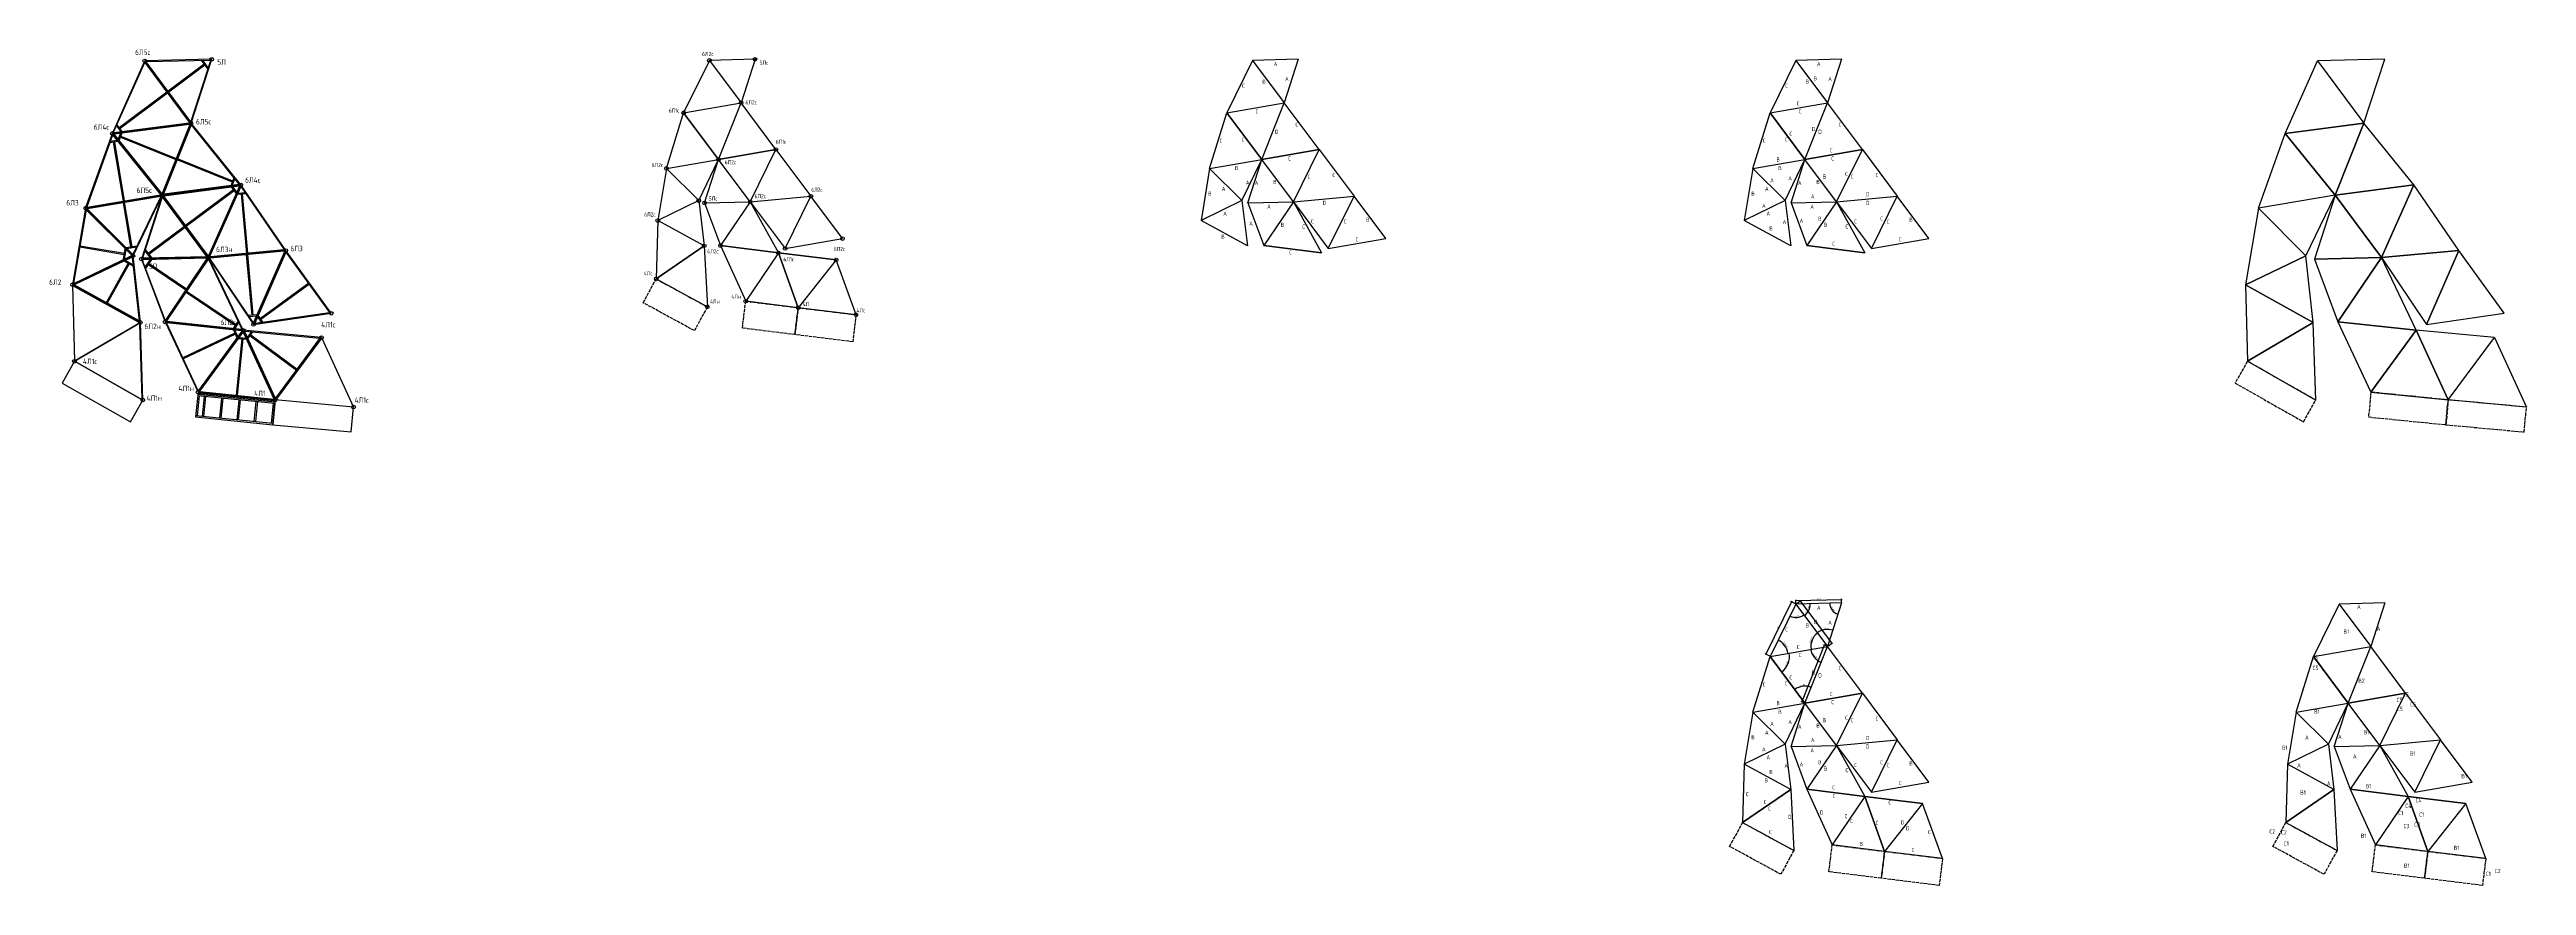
# Model space of a CAD drawing. Header units: millimetres. Extents: x -25973 to 65219, y -30391 to 358.
import ezdxf

# ---------------------------------------------------------------- set-up
doc = ezdxf.new("R2010")
doc.units = ezdxf.units.MM
doc.linetypes.add('ACAD_ISO02W100', pattern=[15, 12, -3])
for name, color, linetype in [('Маркировка', 3, 'Continuous'), ('ОБрешетка', 7, 'Continuous'), ('Размеры', 4, 'Continuous')]:
    doc.layers.add(name, color=color, linetype=linetype)
doc.styles.add('SPDS', font='SPDS.shx')
doc.dimstyles.new('SPDS', dxfattribs={"dimscale": 100, "dimtxt": 0.5, "dimasz": 0.25, "dimexe": 0.25, "dimexo": 0.1, "dimgap": 0.1, "dimtad": 1, "dimdec": 0, "dimrnd": 0.001, "dimtxsty": 'SPDS', "dimblk": 'ARCHTICK', "dimcen": 0, "dimdle": 0.25, "dimadec": 0, "dimazin": 2, "dimtfac": 1, "dimtdec": 0, "dimtmove": 1, "dimatfit": 3, "dimfxl": 1, "dimtolj": 1, "dimtzin": 0, "dimarcsym": 0})

# ---------------------------------------------------------------- blocks, each defined once
blk = doc.blocks.new('_ArchTick')
at = {"color": 0, "linetype": 'ByBlock', "const_width": 0.15}
blk.add_lwpolyline([(-0.5, -0.5), (0.5, 0.5)], dxfattribs=at)
blk = doc.blocks.new('*D7')
at = {"layer": 'Defpoints', "color": 0, "ltscale": 100, "transparency": 16777216}
for p in [(38322, -20039), (40000, -20000), (40000, -20000), (39608, -20182), (39487, -21598)]:
    blk.add_point(p, dxfattribs=at)
at = {"layer": 'Размеры', "color": 0, "lineweight": -2, "ltscale": 100, "transparency": 16777216}
blk.add_arc((40000, -20000), 432, 181.34641, 252.21142, dxfattribs=at)
at = {"layer": 'Размеры', "color": 0, "lineweight": -2, "ltscale": 100, "transparency": 16777216, "xscale": 25, "yscale": 25, "zscale": 25}
for p, rotation in [((39568, -20010), 91.34641284617891), ((39868, -20411), 342.2114165850302)]:
    blk.add_blockref('_ArchTick', p, dxfattribs=dict(at, rotation=rotation))
at = {"layer": 'Размеры', "color": 0, "ltscale": 100, "transparency": 16777216, "insert": (39687, -20234), "char_height": 50, "attachment_point": 5, "rotation": 306.77891, "style": 'SPDS'}
blk.add_mtext('\\A1;70,865°', dxfattribs=at)
blk = doc.blocks.new('*D8')
at = {"layer": 'Defpoints', "color": 0, "ltscale": 100, "transparency": 16777216}
for p in [(38322, -20039), (38322, -20039), (40000, -20000), (38755, -20343), (39487, -21598)]:
    blk.add_point(p, dxfattribs=at)
at = {"layer": 'Размеры', "color": 0, "lineweight": -2, "ltscale": 100, "transparency": 16777216}
blk.add_arc((38322, -20039), 528, 306.77892, 1.34641, dxfattribs=at)
at = {"layer": 'Размеры', "color": 0, "lineweight": -2, "ltscale": 100, "transparency": 16777216, "xscale": 25, "yscale": 25, "zscale": 25}
for p, rotation in [((38850, -20027), 91.34641284617919), ((38639, -20463), 216.7789248629988)]:
    blk.add_blockref('_ArchTick', p, dxfattribs=dict(at, rotation=rotation))
at = {"layer": 'Размеры', "color": 0, "ltscale": 100, "transparency": 16777216, "insert": (38760, -20252), "char_height": 50, "attachment_point": 5, "rotation": 64.06267, "style": 'SPDS'}
blk.add_mtext('\\A1;54,5675°', dxfattribs=at)
blk = doc.blocks.new('*D9')
at = {"layer": 'Defpoints', "color": 0, "ltscale": 100, "transparency": 16777216}
for p in [(38322, -20039), (40000, -20000), (39483, -20972), (39487, -21598), (39487, -21598)]:
    blk.add_point(p, dxfattribs=at)
at = {"layer": 'Размеры', "color": 0, "lineweight": -2, "ltscale": 100, "transparency": 16777216}
blk.add_arc((39487, -21598), 626, 72.21142, 126.77892, dxfattribs=at)
at = {"layer": 'Размеры', "color": 0, "lineweight": -2, "ltscale": 100, "transparency": 16777216, "xscale": 25, "yscale": 25, "zscale": 25}
for p, rotation in [((39113, -21097), 216.7789248629986), ((39678, -21002), 342.21141658503)]:
    blk.add_blockref('_ArchTick', p, dxfattribs=dict(at, rotation=rotation))
at = {"layer": 'Размеры', "color": 0, "ltscale": 100, "transparency": 16777216, "insert": (39377, -20940), "char_height": 50, "attachment_point": 5, "rotation": 9.49517, "style": 'SPDS'}
blk.add_mtext('\\A1;54,5675°', dxfattribs=at)
blk = doc.blocks.new('*D10')
at = {"layer": 'Defpoints', "color": 0, "ltscale": 100, "transparency": 16777216}
for p in [(38322, -20039), (38322, -20039), (38277, -20534), (39487, -21598), (37373, -21964)]:
    blk.add_point(p, dxfattribs=at)
at = {"layer": 'Размеры', "color": 0, "lineweight": -2, "ltscale": 100, "transparency": 16777216}
blk.add_arc((38322, -20039), 496, 243.74737, 306.77892, dxfattribs=at)
at = {"layer": 'Размеры', "color": 0, "lineweight": -2, "ltscale": 100, "transparency": 16777216, "xscale": 25, "yscale": 25, "zscale": 25}
for p, rotation in [((38103, -20485), 153.747367870246), ((38619, -20437), 36.77892486299852)]:
    blk.add_blockref('_ArchTick', p, dxfattribs=dict(at, rotation=rotation))
at = {"layer": 'Размеры', "color": 0, "ltscale": 100, "transparency": 16777216, "insert": (38364, -20492), "char_height": 50, "attachment_point": 5, "rotation": 5.26315, "style": 'SPDS'}
blk.add_mtext('\\A1;63,0316°', dxfattribs=at)
blk = doc.blocks.new('*D11')
at = {"layer": 'Defpoints', "color": 0, "ltscale": 100, "transparency": 16777216}
for p in [(38322, -20039), (38969, -21272), (39487, -21598), (39487, -21598), (37373, -21964)]:
    blk.add_point(p, dxfattribs=at)
at = {"layer": 'Размеры', "color": 0, "lineweight": -2, "ltscale": 100, "transparency": 16777216}
blk.add_arc((39487, -21598), 613, 126.77892, 189.81048, dxfattribs=at)
at = {"layer": 'Размеры', "color": 0, "lineweight": -2, "ltscale": 100, "transparency": 16777216, "xscale": 25, "yscale": 25, "zscale": 25}
for p, rotation in [((38884, -21702), 279.8104818557513), ((39121, -21107), 36.77892486299852)]:
    blk.add_blockref('_ArchTick', p, dxfattribs=dict(at, rotation=rotation))
at = {"layer": 'Размеры', "color": 0, "ltscale": 100, "transparency": 16777216, "insert": (38880, -21356), "char_height": 50, "attachment_point": 5, "rotation": 68.2947, "style": 'SPDS'}
blk.add_mtext('\\A1;63,0316°', dxfattribs=at)
blk = doc.blocks.new('*D12')
at = {"layer": 'Defpoints', "color": 0, "ltscale": 100, "transparency": 16777216}
for p in [(38322, -20039), (37964, -21652), (39487, -21598), (37373, -21964), (37373, -21964)]:
    blk.add_point(p, dxfattribs=at)
at = {"layer": 'Размеры', "color": 0, "lineweight": -2, "ltscale": 100, "transparency": 16777216}
blk.add_arc((37373, -21964), 668, 9.81048, 63.74737, dxfattribs=at)
at = {"layer": 'Размеры', "color": 0, "lineweight": -2, "ltscale": 100, "transparency": 16777216, "xscale": 25, "yscale": 25, "zscale": 25}
for p, rotation in [((37669, -21364), 153.7473678702458), ((38032, -21850), 279.8104818557513)]:
    blk.add_blockref('_ArchTick', p, dxfattribs=dict(at, rotation=rotation))
at = {"layer": 'Размеры', "color": 0, "ltscale": 100, "transparency": 16777216, "insert": (37942, -21539), "char_height": 50, "attachment_point": 5, "rotation": 306.77892, "style": 'SPDS'}
blk.add_mtext('\\A1;53,9369°', dxfattribs=at)
blk = doc.blocks.new('*D13')
at = {"layer": 'Defpoints', "color": 0, "ltscale": 100, "transparency": 16777216}
for p in [(39487, -21598), (39487, -21598), (37373, -21964), (38939, -21906), (38656, -23684)]:
    blk.add_point(p, dxfattribs=at)
at = {"layer": 'Размеры', "color": 0, "lineweight": -2, "ltscale": 100, "transparency": 16777216}
blk.add_arc((39487, -21598), 629, 189.81048, 248.2625, dxfattribs=at)
at = {"layer": 'Размеры', "color": 0, "lineweight": -2, "ltscale": 100, "transparency": 16777216, "xscale": 25, "yscale": 25, "zscale": 25}
for p, rotation in [((38868, -21705), 99.8104818557516), ((39254, -22182), 338.262500974255)]:
    blk.add_blockref('_ArchTick', p, dxfattribs=dict(at, rotation=rotation))
at = {"layer": 'Размеры', "color": 0, "ltscale": 100, "transparency": 16777216, "insert": (39031, -21968), "char_height": 50, "attachment_point": 5, "rotation": 309.03649, "style": 'SPDS'}
blk.add_mtext('\\A1;58,452°', dxfattribs=at)
blk = doc.blocks.new('*D14')
at = {"layer": 'Defpoints', "color": 0, "ltscale": 100, "transparency": 16777216}
for p in [(39487, -21598), (37373, -21964), (38656, -23684), (38656, -23684), (38680, -23059)]:
    blk.add_point(p, dxfattribs=at)
at = {"layer": 'Размеры', "color": 0, "lineweight": -2, "ltscale": 100, "transparency": 16777216}
blk.add_arc((38656, -23684), 625, 68.2625, 126.71452, dxfattribs=at)
at = {"layer": 'Размеры', "color": 0, "lineweight": -2, "ltscale": 100, "transparency": 16777216, "xscale": 25, "yscale": 25, "zscale": 25}
for p, rotation in [((38282, -23183), 216.7145200929846), ((38887, -23103), 338.2625009742548)]:
    blk.add_blockref('_ArchTick', p, dxfattribs=dict(at, rotation=rotation))
at = {"layer": 'Размеры', "color": 0, "ltscale": 100, "transparency": 16777216, "insert": (38569, -23022), "char_height": 50, "attachment_point": 5, "rotation": 7.48851, "style": 'SPDS'}
blk.add_mtext('\\A1;58,452°', dxfattribs=at)
blk = doc.blocks.new('*D15')
at = {"layer": 'Defpoints', "color": 0, "ltscale": 100, "transparency": 16777216}
for p in [(39487, -21598), (37373, -21964), (37373, -21964), (37976, -22344), (38656, -23684)]:
    blk.add_point(p, dxfattribs=at)
at = {"layer": 'Размеры', "color": 0, "lineweight": -2, "ltscale": 100, "transparency": 16777216}
blk.add_arc((37373, -21964), 712, 306.71452, 9.81048, dxfattribs=at)
at = {"layer": 'Размеры', "color": 0, "lineweight": -2, "ltscale": 100, "transparency": 16777216, "xscale": 25, "yscale": 25, "zscale": 25}
for p, rotation in [((38075, -21842), 99.8104818557516), ((37799, -22535), 216.7145200929845)]:
    blk.add_blockref('_ArchTick', p, dxfattribs=dict(at, rotation=rotation))
at = {"layer": 'Размеры', "color": 0, "ltscale": 100, "transparency": 16777216, "insert": (37996, -22212), "char_height": 50, "attachment_point": 5, "rotation": 68.2625, "style": 'SPDS'}
blk.add_mtext('\\A1;63,096°', dxfattribs=at)
blk = doc.blocks.new('*D16')
at = {"layer": 'Defpoints', "color": 0, "ltscale": 100, "transparency": 16777216}
for p in [(38322, -20039), (37211, -21884), (37373, -21964)]:
    blk.add_point(p, dxfattribs=at)
at = {"layer": 'Размеры', "color": 0, "lineweight": -2, "ltscale": 100, "transparency": 16777216}
for p, q in [((38171, -19937), (37200, -21906)), ((38313, -20035), (38138, -19949)), ((37364, -21959), (37189, -21873))]:
    blk.add_line(p, q, dxfattribs=at)
at = {"layer": 'Размеры', "color": 0, "lineweight": -2, "ltscale": 100, "transparency": 16777216, "xscale": 25, "yscale": 25, "zscale": 25}
for p, rotation in [((38160, -19960), 63.7473678702459), ((37211, -21884), 243.7473678702459)]:
    blk.add_blockref('_ArchTick', p, dxfattribs=dict(at, rotation=rotation))
at = {"layer": 'Размеры', "color": 0, "ltscale": 100, "transparency": 16777216, "insert": (37653, -20905), "char_height": 50, "attachment_point": 5, "rotation": 63.74737, "style": 'SPDS'}
blk.add_mtext('\\A1;2146', dxfattribs=at)
blk = doc.blocks.new('*D17')
at = {"layer": 'Defpoints', "color": 0, "ltscale": 100, "transparency": 16777216}
for p in [(38322, -20039), (39997, -19874), (40000, -20000)]:
    blk.add_point(p, dxfattribs=at)
at = {"layer": 'Размеры', "color": 0, "lineweight": -2, "ltscale": 100, "transparency": 16777216}
for p, q in [((38294, -19914), (40022, -19873)), ((38322, -20029), (38319, -19888)), ((40000, -19990), (39996, -19849))]:
    blk.add_line(p, q, dxfattribs=at)
at = {"layer": 'Размеры', "color": 0, "lineweight": -2, "ltscale": 100, "transparency": 16777216, "xscale": 25, "yscale": 25, "zscale": 25}
for p, rotation in [((38319, -19913), 181.3464128461791), ((39997, -19874), 1.346412846179096)]:
    blk.add_blockref('_ArchTick', p, dxfattribs=dict(at, rotation=rotation))
at = {"layer": 'Размеры', "color": 0, "ltscale": 100, "transparency": 16777216, "insert": (39157, -19857), "char_height": 50, "attachment_point": 5, "rotation": 1.34641, "style": 'SPDS'}
blk.add_mtext('\\A1;1678', dxfattribs=at)
blk = doc.blocks.new('*D18')
at = {"layer": 'Defpoints', "color": 0, "ltscale": 100, "transparency": 16777216}
for p in [(38322, -20039), (39487, -21598), (39644, -21481)]:
    blk.add_point(p, dxfattribs=at)
at = {"layer": 'Размеры', "color": 0, "lineweight": -2, "ltscale": 100, "transparency": 16777216}
for p, q in [((38330, -20033), (38499, -19908)), ((38464, -19903), (39659, -21501)), ((39495, -21592), (39664, -21466))]:
    blk.add_line(p, q, dxfattribs=at)
at = {"layer": 'Размеры', "color": 0, "lineweight": -2, "ltscale": 100, "transparency": 16777216, "xscale": 25, "yscale": 25, "zscale": 25}
for p, rotation in [((38479, -19923), 126.7789248629985), ((39644, -21481), 306.7789248629985)]:
    blk.add_blockref('_ArchTick', p, dxfattribs=dict(at, rotation=rotation))
at = {"layer": 'Размеры', "color": 0, "ltscale": 100, "transparency": 16777216, "insert": (39091, -20679), "char_height": 50, "attachment_point": 5, "rotation": 306.77892, "style": 'SPDS'}
blk.add_mtext('\\A1;1946', dxfattribs=at)
blk = doc.blocks.new('*D19')
at = {"layer": 'Defpoints', "color": 0, "ltscale": 100, "transparency": 16777216}
for p in [(39487, -21598), (38538, -23637), (38656, -23684)]:
    blk.add_point(p, dxfattribs=at)
at = {"layer": 'Размеры', "color": 0, "lineweight": -2, "ltscale": 100, "transparency": 16777216}
for p, q in [((39379, -21528), (38529, -23660)), ((39478, -21594), (39346, -21542)), ((38646, -23680), (38515, -23627))]:
    blk.add_line(p, q, dxfattribs=at)
at = {"layer": 'Размеры', "color": 0, "lineweight": -2, "ltscale": 100, "transparency": 16777216, "xscale": 25, "yscale": 25, "zscale": 25}
for p, rotation in [((39370, -21551), 68.26250097425492), ((38538, -23637), 248.2625009742549)]:
    blk.add_blockref('_ArchTick', p, dxfattribs=dict(at, rotation=rotation))
at = {"layer": 'Размеры', "color": 0, "ltscale": 100, "transparency": 16777216, "insert": (38919, -22580), "char_height": 50, "attachment_point": 5, "rotation": 68.2625, "style": 'SPDS'}
blk.add_mtext('\\A1;2245', dxfattribs=at)

msp = doc.modelspace()

# ---------------------------------------------------------------- linework, layer by layer
at = {"color": 5, "ltscale": 100}
for p, q in [((-22468.7, -56.9), (-20763.1, -2348.5)), ((57531.3, -56.9), (59236.9, -2348.5)), ((-21827.2, -4999.6, 0), (-24643.9, -5476.1, 0)), ((58172.8, -4999.6, 0), (55356.1, -5476.1, 0))]:
    msp.add_line(p, q, dxfattribs=at)
at = {"color": 1, "ltscale": 100}
for p, q in [((-1677.9, -39.4), (-2626.9, -1963.7)), ((18322.1, -39.4), (17373.1, -1963.7)), ((38322.1, -39.4), (37373.1, -1963.7)), ((-2626.9, -1963.7), (-512.7, -1598.1)), ((769.9, -3318), (-512.7, -1598.1)), ((17373.1, -1963.7), (19487.3, -1598.1)), ((20769.9, -3318), (19487.3, -1598.1)), ((37373.1, -1963.7), (39487.3, -1598.1)), ((40769.9, -3318), (39487.3, -1598.1)), ((-3262.1, -4013), (-2626.9, -1963.7)), ((-2626.9, -1963.7), (-1344.2, -3683.6)), ((16737.9, -4013), (17373.1, -1963.7)), ((17373.1, -1963.7), (18655.8, -3683.6)), ((36737.9, -4013), (37373.1, -1963.7)), ((37373.1, -1963.7), (38655.8, -3683.6)), ((769.9, -3318), (-1344.2, -3683.6)), ((-179.1, -5242.2), (769.9, -3318)), ((769.9, -3318), (2056.4, -5035)), ((20769.9, -3318), (18655.8, -3683.6)), ((19820.9, -5242.2), (20769.9, -3318)), ((20769.9, -3318), (22056.4, -5035)), ((40769.9, -3318), (38655.8, -3683.6)), ((39820.9, -5242.2), (40769.9, -3318)), ((40769.9, -3318), (42056.4, -5035)), ((-179.1, -5242.2), (859.3, -7119.7)), ((-179.1, -5242.2), (1107.4, -6959.2)), ((1107.4, -6959.2), (2056.4, -5035)), ((19820.9, -5242.2), (20859.3, -7119.7)), ((19820.9, -5242.2), (21107.4, -6959.2)), ((21107.4, -6959.2), (22056.4, -5035)), ((39820.9, -5242.2), (40859.3, -7119.7)), ((39820.9, -5242.2), (41107.4, -6959.2)), ((41107.4, -6959.2), (42056.4, -5035)), ((-3579.6, -5932.9), (-3637.8, -8077.7)), ((-3637.8, -8077.7), (-1869.8, -6862.2)), ((859.3, -7119.7), (-1269.7, -6853.9)), ((859.3, -7119.7), (-341.2, -8898)), ((1590.1, -9137), (859.3, -7119.7)), ((859.3, -7119.7), (1590.1, -9137)), ((859.3, -7119.7), (2988.9, -7380.8)), ((20859.3, -7119.7), (18730.3, -6853.9)), ((40859.3, -7119.7), (38730.3, -6853.9)), ((-3637.8, -8077.7), (-1753.9, -9104.3)), ((3719.7, -9398), (2988.9, -7380.8)), ((3719.7, -9398), (1590.1, -9137)), ((38322.1, -20039.4), (37373.1, -21963.7)), ((58322.1, -20039.4), (57373.1, -21963.7)), ((37373.1, -21963.7), (39487.3, -21598.1)), ((40769.9, -23318), (39487.3, -21598.1)), ((57373.1, -21963.7), (59487.3, -21598.1)), ((60769.9, -23318), (59487.3, -21598.1)), ((36737.9, -24013), (37373.1, -21963.7)), ((37373.1, -21963.7), (38655.8, -23683.6)), ((56737.9, -24013), (57373.1, -21963.7)), ((57373.1, -21963.7), (58655.8, -23683.6)), ((40769.9, -23318), (38655.8, -23683.6)), ((39820.9, -25242.2), (40769.9, -23318)), ((40769.9, -23318), (42056.4, -25035)), ((60769.9, -23318), (58655.8, -23683.6)), ((59820.9, -25242.2), (60769.9, -23318)), ((60769.9, -23318), (62056.4, -25035)), ((39820.9, -25242.2), (40859.3, -27119.7)), ((39820.9, -25242.2), (41107.4, -26959.2)), ((41107.4, -26959.2), (42056.4, -25035)), ((59820.9, -25242.2), (60859.3, -27119.7)), ((59820.9, -25242.2), (61107.4, -26959.2)), ((61107.4, -26959.2), (62056.4, -25035)), ((36420.4, -25932.9), (36362.2, -28077.7)), ((56420.4, -25932.9), (56362.2, -28077.7)), ((36362.2, -28077.7), (38130.2, -26862.2)), ((40859.3, -27119.7), (38730.3, -26853.9)), ((40859.3, -27119.7), (39658.8, -28898)), ((41590.1, -29137), (40859.3, -27119.7)), ((40859.3, -27119.7), (41590.1, -29137)), ((40859.3, -27119.7), (42988.9, -27380.8)), ((56362.2, -28077.7), (58130.2, -26862.2)), ((60859.3, -27119.7), (58730.3, -26853.9)), ((60859.3, -27119.7), (59658.8, -28898)), ((61590.1, -29137), (60859.3, -27119.7)), ((60859.3, -27119.7), (61590.1, -29137)), ((60859.3, -27119.7), (62988.9, -27380.8)), ((36362.2, -28077.7), (38246.1, -29104.3)), ((43719.7, -29398), (42988.9, -27380.8)), ((56362.2, -28077.7), (58246.1, -29104.3)), ((63719.7, -29398), (62988.9, -27380.8)), ((43719.7, -29398), (41590.1, -29137)), ((63719.7, -29398), (61590.1, -29137))]:
    msp.add_line(p, q, dxfattribs=at)
at = {"color": 5}
for p, q in [((-1677.9, -39.4), (-512.7, -1598.1)), ((18322.1, -39.4), (19487.3, -1598.1)), ((38322.1, -39.4), (39487.3, -1598.1)), ((-3262.1, -4013), (-3579.6, -5932.9)), ((-3262.1, -4013), (-1344.2, -3683.6)), ((-179.1, -5242.2), (-1344.2, -3683.6)), ((16737.9, -4013), (16420.4, -5932.9)), ((16737.9, -4013), (18655.8, -3683.6)), ((19820.9, -5242.2), (18655.8, -3683.6)), ((36737.9, -4013), (36420.4, -5932.9)), ((36737.9, -4013), (38655.8, -3683.6)), ((39820.9, -5242.2), (38655.8, -3683.6)), ((-179.1, -5242.2), (-1269.7, -6853.9)), ((3221.6, -6593.7), (2056.4, -5035)), ((19820.9, -5242.2), (18730.3, -6853.9)), ((23221.6, -6593.7), (22056.4, -5035)), ((39820.9, -5242.2), (38730.3, -6853.9)), ((43221.6, -6593.7), (42056.4, -5035)), ((-1869.8, -6862.2), (-3579.6, -5932.9)), ((18130.2, -6862.2), (16420.4, -5932.9)), ((38130.2, -6862.2), (36420.4, -5932.9)), ((1590.1, -9137), (-341.2, -8898)), ((38322.1, -20039.4), (39487.3, -21598.1)), ((58322.1, -20039.4), (59487.3, -21598.1)), ((36737.9, -24013), (38655.8, -23683.6)), ((39820.9, -25242.2), (38655.8, -23683.6)), ((56737.9, -24013), (58655.8, -23683.6)), ((59820.9, -25242.2), (58655.8, -23683.6)), ((36737.9, -24013), (36420.4, -25932.9)), ((56737.9, -24013), (56420.4, -25932.9)), ((39820.9, -25242.2), (38730.3, -26853.9)), ((43221.6, -26593.7), (42056.4, -25035)), ((59820.9, -25242.2), (58730.3, -26853.9)), ((63221.6, -26593.7), (62056.4, -25035)), ((38130.2, -26862.2), (36420.4, -25932.9)), ((58130.2, -26862.2), (56420.4, -25932.9)), ((41590.1, -29137), (39658.8, -28898)), ((61590.1, -29137), (59658.8, -28898))]:
    msp.add_line(p, q, dxfattribs=at)
at = {"color": 3}
for p, q in [((-1344.2, -3683.6), (-512.7, -1598.1)), ((18655.8, -3683.6), (19487.3, -1598.1)), ((38655.8, -3683.6), (39487.3, -1598.1)), ((-179.1, -5242.2), (2056.4, -5035)), ((19820.9, -5242.2), (22056.4, -5035)), ((39820.9, -5242.2), (42056.4, -5035)), ((-1869.8, -6862.2), (-1753.9, -9104.3)), ((-1269.7, -6853.9), (-341.2, -8898)), ((2988.9, -7380.8), (1590.1, -9137)), ((38655.8, -23683.6), (39487.3, -21598.1)), ((58655.8, -23683.6), (59487.3, -21598.1)), ((39820.9, -25242.2), (42056.4, -25035)), ((59820.9, -25242.2), (62056.4, -25035)), ((38130.2, -26862.2), (38246.1, -29104.3)), ((38730.3, -26853.9), (39658.8, -28898)), ((58130.2, -26862.2), (58246.1, -29104.3)), ((58730.3, -26853.9), (59658.8, -28898)), ((42988.9, -27380.8), (41590.1, -29137)), ((62988.9, -27380.8), (61590.1, -29137))]:
    msp.add_line(p, q, dxfattribs=at)
at = {"color": 5, "ltscale": 100, "extrusion": (0.291666, 0.449431, 0.844359)}
for p, q in [((-21827.2, -4999.6, 0), (-20763.1, -2348.5, 0)), ((58172.8, -4999.6, 0), (59236.9, -2348.5, 0))]:
    msp.add_line(p, q, dxfattribs=at)
at = {"color": 1}
for p, q in [((-1344.2, -3683.6), (-2626.9, -1963.7)), ((18655.8, -3683.6), (17373.1, -1963.7)), ((38655.8, -3683.6), (37373.1, -1963.7)), ((-1344.2, -3683.6), (769.9, -3318)), ((18655.8, -3683.6), (20769.9, -3318)), ((38655.8, -3683.6), (40769.9, -3318)), ((-1869.8, -6862.2), (-3637.8, -8077.7)), ((-1269.7, -6853.9), (859.3, -7119.7)), ((2988.9, -7380.8), (859.3, -7119.7)), ((1107.4, -6959.2), (3221.6, -6593.7)), ((18730.3, -6853.9), (20859.3, -7119.7)), ((21107.4, -6959.2), (23221.6, -6593.7)), ((38730.3, -6853.9), (40859.3, -7119.7)), ((41107.4, -6959.2), (43221.6, -6593.7)), ((38655.8, -23683.6), (37373.1, -21963.7)), ((58655.8, -23683.6), (57373.1, -21963.7)), ((38655.8, -23683.6), (40769.9, -23318)), ((58655.8, -23683.6), (60769.9, -23318)), ((38130.2, -26862.2), (36362.2, -28077.7)), ((38730.3, -26853.9), (40859.3, -27119.7)), ((42988.9, -27380.8), (40859.3, -27119.7)), ((41107.4, -26959.2), (43221.6, -26593.7)), ((58130.2, -26862.2), (56362.2, -28077.7)), ((58730.3, -26853.9), (60859.3, -27119.7)), ((62988.9, -27380.8), (60859.3, -27119.7)), ((61107.4, -26959.2), (63221.6, -26593.7))]:
    msp.add_line(p, q, dxfattribs=at)
at = {"color": 5, "ltscale": 100, "extrusion": (0.075915, 0.711873, 0.698193)}
for p, q in [((-20121.5, -7291.3, 0), (-21827.2, -4999.6, 0)), ((59878.5, -7291.3, 0), (58172.8, -4999.6, 0))]:
    msp.add_line(p, q, dxfattribs=at)
at = {"color": 5, "ltscale": 100, "extrusion": (0.505542, 0.776449, 0.376235)}
for p, q in [((-24643.9, -5476.1, 0), (-25126.1, -8291.8, 0)), ((55356.1, -5476.1, 0), (54873.9, -8291.8, 0))]:
    msp.add_line(p, q, dxfattribs=at)
at = {"color": 5, "ltscale": 100, "extrusion": (0.171557, 0.910503, 0.376235)}
for p, q in [((-21719.8, -9659, 0), (-20121.5, -7291.3, 0)), ((58280.2, -9659, 0), (59878.5, -7291.3, 0))]:
    msp.add_line(p, q, dxfattribs=at)
at = {"color": 5, "ltscale": 100, "extrusion": (-0.070603, 0.777337, 0.62511)}
for p, q in [((-20121.5, -7291.3, 0), (-17276.5, -7032.9, 0)), ((59878.5, -7291.3, 0), (62723.5, -7032.9, 0))]:
    msp.add_line(p, q, dxfattribs=at)
at = {"color": 5, "ltscale": 100, "extrusion": (0.480191, -0.177014, 0.859117)}
for p, q in [((-15598.5, -9344.7, 0), (-17276.5, -7032.9, 0)), ((64401.5, -9344.7, 0), (62723.5, -7032.9, 0))]:
    msp.add_line(p, q, dxfattribs=at)
at = {"color": 5, "ltscale": 100, "extrusion": (0.471041, 0.848393, -0.241556)}
for p, q in [((-22628.6, -9678.5, 0), (-25126.1, -8291.8, 0)), ((57371.4, -9678.5, 0), (54873.9, -8291.8, 0))]:
    msp.add_line(p, q, dxfattribs=at)
at = {"color": 5, "ltscale": 100, "extrusion": (0.306459, -0.07043, 0.949275)}
for p, q in [((-22537.4, -12533.7, 0), (-22628.6, -9678.5, 0)), ((57462.6, -12533.7, 0), (57371.4, -9678.5, 0))]:
    msp.add_line(p, q, dxfattribs=at)
at = {"color": 5, "ltscale": 100, "extrusion": (0.698748, -0.141747, 0.701184)}
for p, q in [((-21719.8, -9659, 0), (-20505.4, -12244.8, 0)), ((58280.2, -9659, 0), (59494.6, -12244.8, 0))]:
    msp.add_line(p, q, dxfattribs=at)
at = {"color": 5, "ltscale": 100, "extrusion": (0.440828, -0.124868, 0.888864)}
for p, q in [((-17662.9, -12529.2, 0), (-15960.4, -10235.3, 0)), ((62337.1, -12529.2, 0), (64039.6, -10235.3, 0))]:
    msp.add_line(p, q, dxfattribs=at)
at = {"color": 5, "ltscale": 100, "extrusion": (0.584865, -0.058519, 0.809017)}
for p, q in [((-20505.4, -12244.8, 0), (-17662.9, -12529.2, 0)), ((59494.6, -12244.8, 0), (62337.1, -12529.2, 0))]:
    msp.add_line(p, q, dxfattribs=at)
at = {"color": 2, "ltscale": 100}
for points in [[(60000, 0), (57531.3, -56.9), (59236.9, -2348.5), (60000, 0)], [(-20000, 0), (-22468.7, -56.9), (-20763.1, -2348.5), (-20000, 0)]]:
    msp.add_lwpolyline(points, dxfattribs=at)
at = {"color": 1, "ltscale": 100}
for points in [[(-20763.1, -2348.5), (-23660.7, -2724.6), (-22468.7, -56.9), (-20763.1, -2348.5)], [(59236.9, -2348.5), (56339.3, -2724.6), (57531.3, -56.9), (59236.9, -2348.5)]]:
    msp.add_lwpolyline(points, dxfattribs=at)
at = {"color": 2}
for points in [[(0, 0), (-1677.9, -39.4)], [(0, 0), (-512.7, -1598.1)], [(20000, 0), (18322.1, -39.4)], [(20000, 0), (19487.3, -1598.1)], [(40000, 0), (38322.1, -39.4)], [(40000, 0), (39487.3, -1598.1)], [(-2071.7, -5196), (-3262.1, -4013)], [(-2071.7, -5196), (-1344.2, -3683.6)], [(-1857, -5281.7), (-1344.2, -3683.6)], [(17928.3, -5196), (16737.9, -4013)], [(17928.3, -5196), (18655.8, -3683.6)], [(18143, -5281.7), (18655.8, -3683.6)], [(37928.3, -5196), (36737.9, -4013)], [(37928.3, -5196), (38655.8, -3683.6)], [(38143, -5281.7), (38655.8, -3683.6)], [(-2071.7, -5196), (-3579.6, -5932.9)], [(-2071.7, -5196), (-1869.8, -6862.2)], [(-1857, -5281.7), (-179.1, -5242.2)], [(-1857, -5281.7), (-1269.7, -6853.9)], [(17928.3, -5196), (16420.4, -5932.9)], [(17928.3, -5196), (18130.2, -6862.2)], [(18143, -5281.7), (19820.9, -5242.2)], [(18143, -5281.7), (18730.3, -6853.9)], [(37928.3, -5196), (36420.4, -5932.9)], [(37928.3, -5196), (38130.2, -6862.2)], [(38143, -5281.7), (39820.9, -5242.2)], [(38143, -5281.7), (38730.3, -6853.9)], [(40000, -20000), (38322.1, -20039.4)], [(40000, -20000), (39487.3, -21598.1)], [(60000, -20000), (58322.1, -20039.4)], [(60000, -20000), (59487.3, -21598.1)], [(37928.3, -25196), (38655.8, -23683.6)], [(38143, -25281.7), (38655.8, -23683.6)], [(57928.3, -25196), (58655.8, -23683.6)], [(58143, -25281.7), (58655.8, -23683.6)], [(37928.3, -25196), (36737.9, -24013)], [(57928.3, -25196), (56737.9, -24013)], [(37928.3, -25196), (36420.4, -25932.9)], [(37928.3, -25196), (38130.2, -26862.2)], [(38143, -25281.7), (39820.9, -25242.2)], [(38143, -25281.7), (38730.3, -26853.9)], [(57928.3, -25196), (56420.4, -25932.9)], [(57928.3, -25196), (58130.2, -26862.2)], [(58143, -25281.7), (59820.9, -25242.2)], [(58143, -25281.7), (58730.3, -26853.9)]]:
    msp.add_lwpolyline(points, dxfattribs=at)
at = {"color": 1, "ltscale": 100, "elevation": 0}
for points in [[(-23660.7, -2724.6), (-21827.2, -4999.6), (-24643.9, -5476.1), (-23660.7, -2724.6)], [(-21827.2, -4999.6), (-23660.7, -2724.6), (-20763.1, -2348.5), (-21827.2, -4999.6)], [(-21827.2, -4999.6), (-18929.6, -4623.5), (-20763.1, -2348.5), (-21827.2, -4999.6)], [(56339.3, -2724.6), (58172.8, -4999.6), (55356.1, -5476.1), (56339.3, -2724.6)], [(58172.8, -4999.6), (56339.3, -2724.6), (59236.9, -2348.5), (58172.8, -4999.6)], [(58172.8, -4999.6), (61070.4, -4623.5), (59236.9, -2348.5), (58172.8, -4999.6)], [(-18929.6, -4623.5), (-21827.2, -4999.6), (-20121.5, -7291.3), (-18929.6, -4623.5)], [(-17276.5, -7032.9), (-18929.6, -4623.5), (-20121.5, -7291.3), (-17276.5, -7032.9)], [(61070.4, -4623.5), (58172.8, -4999.6), (59878.5, -7291.3), (61070.4, -4623.5)], [(62723.5, -7032.9), (61070.4, -4623.5), (59878.5, -7291.3), (62723.5, -7032.9)], [(-18842.3, -9969), (-20121.5, -7291.3), (-21719.8, -9659), (-18842.3, -9969)], [(-18463.7, -9752.7), (-17276.5, -7032.9), (-20121.5, -7291.3), (-18463.7, -9752.7)], [(-17276.5, -7032.9), (-18463.7, -9752.7), (-15598.5, -9344.7), (-17276.5, -7032.9)], [(61157.7, -9969), (59878.5, -7291.3), (58280.2, -9659), (61157.7, -9969)], [(61536.3, -9752.7), (62723.5, -7032.9), (59878.5, -7291.3), (61536.3, -9752.7)], [(62723.5, -7032.9), (61536.3, -9752.7), (64401.5, -9344.7), (62723.5, -7032.9)], [(-25056.9, -11109.7), (-22628.6, -9678.5), (-25126.1, -8291.8), (-25056.9, -11109.7)], [(54943.1, -11109.7), (57371.4, -9678.5), (54873.9, -8291.8), (54943.1, -11109.7)], [(-25056.9, -11109.7), (-22537.4, -12533.7), (-22628.6, -9678.5), (-25056.9, -11109.7)], [(-18842.3, -9969), (-21719.8, -9659), (-20505.4, -12244.8), (-18842.3, -9969)], [(-17662.9, -12529.2), (-18842.3, -9969), (-20505.4, -12244.8), (-17662.9, -12529.2)], [(-15960.4, -10235.3), (-18842.3, -9969), (-17662.9, -12529.2), (-15960.4, -10235.3)], [(54943.1, -11109.7), (57462.6, -12533.7), (57371.4, -9678.5), (54943.1, -11109.7)], [(61157.7, -9969), (58280.2, -9659), (59494.6, -12244.8), (61157.7, -9969)], [(62337.1, -12529.2), (61157.7, -9969), (59494.6, -12244.8), (62337.1, -12529.2)], [(64039.6, -10235.3), (61157.7, -9969), (62337.1, -12529.2), (64039.6, -10235.3)], [(-15960.4, -10235.3), (-14781.1, -12795.5), (-17662.9, -12529.2), (-15960.4, -10235.3)], [(64039.6, -10235.3), (65218.9, -12795.5), (62337.1, -12529.2), (64039.6, -10235.3)]]:
    msp.add_lwpolyline(points, dxfattribs=at)
at = {"color": 2, "ltscale": 100, "elevation": 0}
for points in [[(-22899.5, -7224), (-21827.2, -4999.6), (-24643.9, -5476.1), (-22899.5, -7224)], [(-22590.3, -7348.2), (-20121.5, -7291.3), (-21827.2, -4999.6), (-22590.3, -7348.2)], [(57100.5, -7224), (58172.8, -4999.6), (55356.1, -5476.1), (57100.5, -7224)], [(57409.7, -7348.2), (59878.5, -7291.3), (58172.8, -4999.6), (57409.7, -7348.2)], [(-22899.5, -7224), (-24643.9, -5476.1), (-25126.1, -8291.8), (-22899.5, -7224)], [(57100.5, -7224), (55356.1, -5476.1), (54873.9, -8291.8), (57100.5, -7224)], [(-22899.5, -7224), (-25126.1, -8291.8), (-22628.6, -9678.5), (-22899.5, -7224)], [(-22590.3, -7348.2), (-21719.8, -9659), (-20121.5, -7291.3), (-22590.3, -7348.2)], [(57100.5, -7224), (54873.9, -8291.8), (57371.4, -9678.5), (57100.5, -7224)], [(57409.7, -7348.2), (58280.2, -9659), (59878.5, -7291.3), (57409.7, -7348.2)]]:
    msp.add_lwpolyline(points, dxfattribs=at)
at = {"color": 1, "linetype": 'ACAD_ISO02W100', "ltscale": 10}
for points in [[(-3637.8, -8077.7), (-1753.9, -9104.3), (-2232.4, -9982.4), (-4116.4, -8955.8)], [(1590.1, -9137), (3719.7, -9398), (3598, -10390.6), (1468.4, -10129.5)], [(36362.2, -28077.7), (38246.1, -29104.3), (37767.6, -29982.4), (35883.6, -28955.8)], [(56362.2, -28077.7), (58246.1, -29104.3), (57767.6, -29982.4), (55883.6, -28955.8)], [(41590.1, -29137), (43719.7, -29398), (43598, -30390.6), (41468.4, -30129.5)], [(61590.1, -29137), (63719.7, -29398), (63598, -30390.6), (61468.4, -30129.5)]]:
    msp.add_lwpolyline(points, close=True, dxfattribs=at)
at = {"color": 5, "linetype": 'ACAD_ISO02W100', "ltscale": 10}
for points in [[(-341.2, -8898), (1590.1, -9137), (1467.3, -10129.4), (-464, -9890.4)], [(39658.8, -28898), (41590.1, -29137), (41467.3, -30129.4), (39536, -29890.4)], [(59658.8, -28898), (61590.1, -29137), (61467.3, -30129.4), (59536, -29890.4)]]:
    msp.add_lwpolyline(points, close=True, dxfattribs=at)
at = {"color": 1, "ltscale": 100, "elevation": 0}
for points in [[(-25508.3, -11908.3), (-22988.7, -13332.4), (-22537.4, -12533.7), (-25056.9, -11109.7)], [(-14781.1, -12795.5), (-17662.9, -12529.2), (-17747.3, -13442.7), (-14865.5, -13708.9)]]:
    msp.add_lwpolyline(points, close=True, dxfattribs=at)
at = {"color": 1, "linetype": 'ACAD_ISO02W100', "ltscale": 10, "elevation": 0}
for points in [[(54491.7, -11908.3), (57011.3, -13332.4), (57462.6, -12533.7), (54943.1, -11109.7)], [(65218.9, -12795.5), (62337.1, -12529.2), (62252.7, -13442.7), (65134.5, -13708.9)]]:
    msp.add_lwpolyline(points, close=True, dxfattribs=at)
at = {"color": 5, "ltscale": 100, "elevation": 0}
msp.add_lwpolyline([(-20596.7, -13157.3), (-17754.2, -13441.7), (-17662.9, -12529.2), (-20505.4, -12244.8)], close=True, dxfattribs=at)
at = {"color": 5, "linetype": 'ACAD_ISO02W100', "ltscale": 10, "elevation": 0}
msp.add_lwpolyline([(59403.3, -13157.3), (62245.8, -13441.7), (62337.1, -12529.2), (59494.6, -12244.8)], close=True, dxfattribs=at)
at = {"layer": 'Маркировка', "ltscale": 100}
for centre in [(-22468.7, -56.9), (-20000, 0), (-1677.9, -39.4), (0, 0), (-512.7, -1598.1), (-23660.7, -2724.6, 0), (-20763.1, -2348.5, 0), (-2626.9, -1963.7), (-1344.2, -3683.6), (769.9, -3318), (-18929.6, -4623.5, 0), (-3262.1, -4013), (-24643.9, -5476.1, 0), (-21827.2, -4999.6, 0), (-2071.7, -5196), (-1857, -5281.7), (-179.1, -5242.2), (2056.4, -5035), (-3579.6, -5932.9), (-22899.5, -7224, 0), (-22590.3, -7348.2, 0), (-20121.5, -7291.3, 0), (-17276.5, -7032.9, 0), (-1869.8, -6862.2), (-1269.7, -6853.9), (859.3, -7119.7), (1107.4, -6959.2), (3221.6, -6593.7), (-3637.8, -8077.7), (2988.9, -7380.8), (-25126.1, -8291.8, 0), (-1753.9, -9104.3), (-341.2, -8898), (1590.1, -9137), (-22628.6, -9678.5, 0), (-21719.8, -9659, 0), (-18842.3, -9969, 0), (-18463.7, -9752.7, 0), (-15598.5, -9344.7, 0), (3719.7, -9398), (-15960.4, -10235.3, 0), (-25056.9, -11109.7, 0), (-22537.4, -12533.7, 0), (-20505.4, -12244.8, 0), (-17662.9, -12529.2, 0), (-14781.1, -12795.5, 0)]:
    msp.add_circle(centre, 66.5, dxfattribs=at)
at = {"layer": 'ОБрешетка', "ltscale": 100, "elevation": 0}
for points in [[(-23612.4, -2679.1), (-22470.4, -123.2)], [(-20274.2, -178.6), (-21607.6, -1171.1)], [(-20249.8, -211.4), (-21583.2, -1203.9)], [(-23410.8, -2513.2), (-21648.6, -1201.6)], [(-23386.5, -2546), (-21624.2, -1234.3)], [(-23603.2, -2691.4), (-20827.1, -2331.1)], [(-23596.6, -2742), (-20820.5, -2381.7)], [(-23509.6, -2449), (-23353.2, -2659)], [(-23490.5, -2406.3), (-23306.8, -2653)], [(-23444.2, -2952.5), (-23346.7, -2709.6)], [(-23414.8, -2989), (-23300.3, -2703.6)], [(-18987.9, -4591.9), (-20744.5, -2412.2)], [(-23657.2, -2790.9), (-24599.2, -5427)], [(-23454.6, -3021), (-23757.8, -3072.3)], [(-23483.9, -2984.6), (-23742, -3028.2)], [(-23642.1, -2788.3), (-21885.5, -4968)], [(-23626.3, -3050.1), (-23259.9, -5216.1)], [(-23602.4, -2756.3), (-21845.7, -4935.9)], [(-23586, -3043.3), (-23219.6, -5209.3)], [(-23365.1, -2865.2), (-21326.4, -3683.5)], [(-23349.9, -2827.3), (-21311.2, -3645.6)], [(-19240.3, -4520.8), (-21279, -3702.5)], [(-19225.1, -4482.9), (-21263.8, -3664.6)], [(-19290, -4644.6), (-19175.4, -4359.2)], [(-19243.6, -4638.6), (-19146.1, -4395.6)], [(-24587.7, -5440.7), (-21891.8, -4984.7)], [(-24579.2, -5491.1), (-21883.3, -5035)], [(-22974.1, -6905.4), (-23251.4, -5266.4)], [(-22933.9, -6898.6), (-23211.1, -5259.6)], [(-21876.7, -5043.7), (-22895.9, -7157.8)], [(-21821.8, -5065.8), (-22547.1, -7297.8)], [(-20178.6, -7257.4), (-21811.1, -5064)], [(-20137.6, -7226.9), (-21770.1, -5033.5)], [(-21769.7, -4966.5), (-18993.6, -4606.1)], [(-18993.6, -4606.1), (-21769.7, -4966.4)], [(-21763.2, -5017.1), (-18987, -4656.7)], [(-19203.8, -4802.2), (-20966.1, -6113.8)], [(-19179.4, -4834.9), (-20941.7, -6146.6)], [(-18977.9, -4669), (-20119.8, -7224.9)], [(-20073.2, -7245.7), (-18931.3, -4689.9)], [(-19283.4, -4695.2), (-19099.8, -4941.9)], [(-19237, -4689.2), (-19080.7, -4899.2)], [(-19053.2, -4962.7), (-18746.9, -4934.9)], [(-19034.1, -4920), (-18773.4, -4896.3)], [(-18920.4, -4950.7), (-18721.7, -7138.5)], [(-18916, -4688.5), (-17332.2, -6996.8)], [(-18879.7, -4947), (-18681, -7134.8)], [(-24629, -5540.8), (-25090.6, -8235.7)], [(-24618.7, -5537.5), (-22960.9, -7198.7)], [(-24582.5, -5501.4), (-22924.7, -7162.6)], [(-22340.4, -7136.8), (-21007, -6144.3)], [(-22316.1, -7169.5), (-20982.6, -6177.1)], [(-25081.9, -8242.3), (-22965.8, -7227.5)], [(-25059.9, -8288.3), (-22943.7, -7273.5)], [(-23224.9, -7189), (-24863.3, -6908.4)], [(-23218, -7148.8), (-24856.4, -6868.1)], [(-23255.3, -7366.3), (-23187.6, -6971.4)], [(-23210.2, -7344.7), (-23152.3, -7006.9)], [(-22756.5, -6868.6), (-23151.5, -6935.4)], [(-22778.2, -6913.7), (-23116.2, -6970.8)], [(-22660.6, -9620.4), (-22918.2, -7287.7)], [(-20183.3, -7267.2), (-22529.6, -7321.2)], [(-22463.3, -7040.1), (-22258.7, -7315)], [(-22447.8, -6992.5), (-22208.6, -7313.8)], [(-17339.8, -7013), (-20062.8, -7260.3)], [(-17335.2, -7063.8), (-20058.2, -7311.1)], [(-18514.6, -9418.2), (-18717.1, -7189.3)], [(-18474, -9414.5), (-18676.4, -7185.6)], [(-17324.4, -7078.8), (-18462.6, -9686.3)], [(-17277.7, -7099.2), (-18415.9, -9706.8)], [(-15655.1, -9310.2), (-17261.2, -7097.4)], [(-23075.9, -7499.7), (-23882.8, -8952.9)], [(-23040.2, -7519.5), (-23847.1, -8972.7)], [(-23233.2, -7412.3), (-22882.9, -7606.8)], [(-23188.1, -7390.7), (-22888.4, -7557.1)], [(-21717.5, -9592.7), (-22544.8, -7396.5)], [(-20182.2, -7318.2), (-22528.4, -7372.3)], [(-22449.3, -7650.1), (-22257.5, -7366)], [(-22431.6, -7696.9), (-22207.5, -7364.9)], [(-22331, -7547.8), (-20953.2, -8477.8)], [(-22308.1, -7514), (-20930.4, -8443.9)], [(-20176.9, -7327.7), (-21706.7, -9594)], [(-20134.6, -7356.3), (-21664.4, -9622.5)], [(-20118.2, -7357.5), (-18891.7, -9924.8)], [(-18476.8, -9687.6), (-20066.2, -7327.8)], [(-22694.5, -9671.1), (-25085, -8343.8)], [(-22669.7, -9626.5), (-25060.2, -8299.2)], [(-16431.4, -8240.6), (-18211.9, -9533)], [(-16407.4, -8273.7), (-18188, -9566.1)], [(-22564.8, -12473.3), (-22652.1, -9740.5)], [(-21670.6, -9703.6), (-20508.4, -12178.5)], [(-18905.9, -9987.8), (-21661.6, -9691)], [(-18900.4, -9937.1), (-21656.1, -9640.2)], [(-18899, -10003.4), (-20489.9, -12180.3)], [(-18793.5, -10014), (-17665.4, -12462.9)], [(-18783.6, -10000.1), (-16023.7, -10255.1)], [(-18338.6, -9402.2), (-18650, -9430.5)], [(-18357.2, -9444.9), (-18623.9, -9469.1)], [(-15662.7, -9328.1), (-18406.7, -9718.8)], [(-18153.7, -9682.8), (-18310.9, -9466.2)], [(-18108, -9676.3), (-18291.9, -9422.8)], [(-18857.8, -10033.5), (-20448.7, -12210.4)], [(-18894.3, -10283.5), (-19102, -12359.6)], [(-18853.6, -10287.6), (-19061.3, -12363.6)], [(-18839.8, -10035.3), (-17711.7, -12484.2)], [(-17646.9, -12464.8), (-16017.4, -10269.2)], [(-17606, -12495.2), (-15976.4, -10299.7)], [(-20467.3, -12375.8), (-20540.9, -13111.6)], [(-20518.1, -12370.7), (-17675.5, -12655.1)], [(-20513.1, -12321), (-17670.6, -12605.4)], [(-20447.1, -12276.3), (-17726.4, -12548.5)], [(-20442, -12225.5), (-17721.3, -12497.7)], [(-20338.9, -13131.8), (-20265.3, -12396)], [(-20288.2, -13136.9), (-20214.5, -12401.1)], [(-19704.2, -13195.3), (-19630.6, -12459.5)], [(-19653.4, -13200.4), (-19579.8, -12464.6)], [(-19069.4, -13258.8), (-18995.8, -12523)], [(-19018.7, -13263.9), (-18945, -12528.1)], [(-18434.7, -13322.3), (-18361.1, -12586.6)], [(-18383.9, -13327.4), (-18310.3, -12591.6)], [(-17799.9, -13385.8), (-17726.3, -12650.1)], [(-20591.7, -13106.5), (-17749.2, -13390.9)]]:
    msp.add_lwpolyline(points, dxfattribs=at)
at = {"layer": 'ОБрешетка', "ltscale": 100}
for points in [[(-20820.1, -2314.6), (-22452.6, -121.3)], [(-20779.2, -2284.2), (-22411.7, -90.8)], [(-22406.9, -81), (-20060.6, -26.9)], [(-20043.2, -50.4), (-20768.4, -2282.4)], [(-20142.4, -355.7), (-20381.6, -34.3)], [(-20126.9, -308.1), (-20331.6, -33.2)], [(-20809.6, -2395.8), (-21828, -4933.3)], [(-20762.2, -2414.9), (-21780.7, -4952.3)], [(-20947.8, -8561), (-19124.2, -9791.9)], [(-20925, -8527.2), (-19101.4, -9758.1)], [(-19205.5, -9955.5), (-19071.9, -10240)], [(-19200.4, -9904.8), (-19025.2, -9645.2)], [(-19158, -9960.7), (-19044.4, -10202.4)], [(-19154.5, -9909.7), (-19004.8, -9687.9)], [(-18690.3, -10237.8), (-18531.2, -10023.4)], [(-18670.9, -10280.1), (-18483.6, -10027.8)], [(-19147.4, -10079.3), (-21070.2, -10982.3)], [(-19130, -10116.2), (-21052.8, -11019.2)], [(-19030.6, -10269.9), (-18717.3, -10301.2)], [(-19002.6, -10231.7), (-18737.1, -10258.2)], [(-18589.4, -10170.3), (-16883.6, -11436.4)], [(-18565.1, -10137.5), (-16859.3, -11403.6)]]:
    msp.add_lwpolyline(points, dxfattribs=at)

# ---------------------------------------------------------------- texts
at = {"layer": 'Маркировка', "ltscale": 100, "style": 'SPDS'}
for s, height, p in [('6Л5с', 200, (-22824.6, 158.1)), ('5Л', 200, (-19798.8, -198.4)), ('6Л2с', 150, (-1947.7, 122.2)), ('5Лс', 150, (164.5, -198.4)), ('С', 150, (17935.1, -1046.6)), ('В', 150, (18679.9, -898.1)), ('А', 150, (19097.8, -252.3)), ('А', 150, (19515.2, -795.7)), ('С', 150, (37935.1, -1046.6)), ('В', 150, (38679.9, -898.1)), ('В', 150, (38973, -777.9)), ('А', 150, (39097.8, -252.3)), ('А', 150, (39515.2, -795.7)), ('6Л1с', 150, (-3174.9, -1957.7)), ('6Л2с', 150, (-351.7, -1658.5)), ('С', 150, (38356.2, -1692)), ('6Л4с', 200, (-24343.2, -2590.1)), ('6Л5с', 200, (-20581.1, -2394.6)), ('С', 150, (18434.8, -1989.4)), ('D', 150, (19147.1, -2742.8)), ('С', 150, (19900.1, -2477.6)), ('С', 150, (38086.7, -2814.3)), ('С', 150, (38434.8, -1989.4)), ('D', 150, (38903.5, -2638)), ('D', 150, (39147.1, -2742.8)), ('С', 150, (39900.1, -2477.6)), ('6Л1с', 150, (763.7, -3108.3)), ('С', 150, (17104.2, -3072.5)), ('С', 150, (17918.2, -3033.2)), ('С', 150, (19630.6, -3723.5)), ('С', 150, (37104.2, -3072.5)), ('В', 150, (37605.1, -3760.4)), ('С', 150, (37918.2, -3033.2)), ('С', 150, (39574.5, -3426)), ('С', 150, (39630.6, -3723.5)), ('6Л4с', 200, (-18774.6, -4537.7)), ('6Л2с', 150, (-3803.4, -3961.4)), ('6Л2с', 150, (-1112.5, -3859.3)), ('В', 150, (17672.7, -4076)), ('А', 150, (18070.5, -4607.5)), ('А', 150, (18398.8, -4628.4)), ('В', 150, (19075.9, -4584.5)), ('С', 150, (20350.5, -4394.3)), ('С', 150, (21260, -4332.6)), ('А', 150, (37375.8, -4526.2)), ('В', 150, (37672.7, -4076)), ('А', 150, (38044.1, -4451.2)), ('А', 150, (38398.8, -4628.4)), ('В', 150, (39075.9, -4584.5)), ('В', 150, (39316.3, -4385.8)), ('С', 150, (40137.1, -4293.3)), ('С', 150, (40350.5, -4394.3)), ('С', 150, (41260, -4332.6)), ('6Л3', 200, (-25355.3, -5377.1)), ('6Л5с', 200, (-22766.8, -4917.1)), ('5Лс', 150, (-1701.1, -5195.3)), ('6Л2с', 150, (-16.6, -5109.9)), ('6Л2с', 150, (2070.1, -4870.3)), ('В', 150, (16681.4, -5013.5)), ('А', 150, (17184.8, -4839.7)), ('А', 150, (18855.7, -5494.2)), ('D', 150, (20901.9, -5356.2)), ('В', 150, (36681.4, -5013.5)), ('А', 150, (37075.7, -5460.1)), ('А', 150, (37184.8, -4839.7)), ('А', 150, (38855.7, -5494.2)), ('А', 150, (38876.2, -5119.2)), ('D', 150, (40901.9, -5040.9)), ('D', 150, (40901.9, -5356.2)), ('6Л2с', 150, (-4081.2, -5782.8)), ('А', 150, (17239.4, -5753.2)), ('А', 150, (18196, -6121.4)), ('В', 150, (19354.2, -6163.4)), ('С', 150, (20149.6, -6225.4)), ('С', 150, (20475.3, -6034.6)), ('С', 150, (21676.8, -6045.9)), ('В', 150, (22498.2, -5975.1)), ('А', 150, (37239.4, -5753.2)), ('В', 150, (37343.2, -6295.1)), ('А', 150, (37836.1, -6058.9)), ('А', 150, (38460.1, -6012.3)), ('В', 150, (39139.8, -5936.2)), ('В', 150, (39354.2, -6163.4)), ('С', 150, (40149.6, -6225.4)), ('С', 150, (40475.3, -6034.6)), ('С', 150, (41429.7, -5933.6)), ('С', 150, (41676.8, -6045.9)), ('В', 150, (42498.2, -5975.1)), ('6Л3н', 200, (-19842.3, -7094)), ('6Л3', 200, (-17104.2, -7059.5)), ('6Л2с', 150, (-1757.4, -7137.7)), ('6Л1с', 150, (1045.2, -7429.5)), ('6Л2с', 150, (2901.5, -7050.3)), ('В', 150, (17167.8, -6600.3)), ('С', 150, (19672.4, -7179.5)), ('С', 150, (22114.7, -6696.8)), ('С', 150, (39666.8, -6859.6)), ('С', 150, (42114.7, -6696.8)), ('6Л2', 200, (-25988, -8302)), ('5Л', 200, (-22329.5, -7715.6)), ('4Лс', 150, (-4091.2, -7945.3)), ('4Лн', 150, (-1657.5, -8983.1)), ('4Лн', 150, (-872.9, -8804.7)), ('4Л', 150, (1755.5, -9081)), ('6Л2н', 200, (-22479, -9923.3)), ('6Л2с', 200, (-19671.9, -9773.9)), ('4Л1с', 200, (-15971.6, -9861.5)), ('4Лс', 150, (3735.5, -9309.8)), ('4Л1с', 200, (-24742.6, -11212.2)), ('4Л1н', 200, (-22405.5, -12564.6)), ('4Л1н', 200, (-21226.7, -12206)), ('4Л1', 200, (-18440.8, -12391.8)), ('4Л1с', 200, (-14740.9, -12636.1)), ('А', 157.7, (58978.5, -20218.1)), ('С', 150, (37935.1, -21046.6)), ('В', 150, (38679.9, -20898.1)), ('В', 150, (38973, -20777.9)), ('А', 150, (39097.8, -20252.3)), ('А', 150, (39515.2, -20795.7)), ('В1', 157.72, (58478.8, -21128.9)), ('А', 157.7, (59704.2, -21033.8)), ('С', 150, (38356.2, -21692)), ('С', 150, (38434.8, -21989.4)), ('С', 150, (38086.7, -22814.3)), ('D', 150, (38903.5, -22638)), ('D', 150, (39147.1, -22742.8)), ('С', 150, (39900.1, -22477.6)), ('С5', 157.72, (57337.4, -22085.1)), ('С5', 157.72, (57350.3, -22468.3)), ('В2', 157.72, (59026.8, -22937.8)), ('С', 150, (37104.2, -23072.5)), ('В', 150, (37605.1, -23760.4)), ('С', 150, (37918.2, -23033.2)), ('С', 150, (39574.5, -23426)), ('С', 150, (39630.6, -23723.5)), ('С5', 157.72, (60441.7, -23646.2)), ('С5', 157.72, (60670.5, -23449.8)), ('С5', 157.72, (60940.6, -23807.2)), ('А', 150, (37375.8, -24526.2)), ('В', 150, (37672.7, -24076)), ('А', 150, (38044.1, -24451.2)), ('А', 150, (38398.8, -24628.4)), ('В', 150, (39075.9, -24584.5)), ('В', 150, (39316.3, -24385.8)), ('С', 150, (40137.1, -24293.3)), ('С', 150, (40350.5, -24394.3)), ('С', 150, (41260, -24332.6)), ('В1', 157.72, (57399, -24073.9)), ('С5', 157.72, (60452.7, -23976.2)), ('В', 150, (36681.4, -25013.5)), ('А', 150, (37075.7, -25460.1)), ('А', 150, (37184.8, -24839.7)), ('А', 150, (38855.7, -25494.2)), ('А', 150, (38876.2, -25119.2)), ('D', 150, (40901.9, -25040.9)), ('D', 150, (40901.9, -25356.2)), ('В1', 157.72, (56214.8, -25402.3)), ('А', 157.7, (57066, -25030.3)), ('А', 157.7, (58280.6, -25008.7)), ('В1', 157.72, (59230.1, -24831.4)), ('В1', 157.72, (60926, -25615.5)), ('А', 150, (37239.4, -25753.2)), ('В', 150, (37343.2, -26295.1)), ('А', 150, (37897.3, -26058.9)), ('А', 150, (38460.1, -26012.3)), ('В', 150, (39139.8, -25936.2)), ('В', 150, (39354.2, -26163.4)), ('С', 150, (40149.6, -26225.4)), ('С', 150, (40475.3, -26034.6)), ('С', 150, (41429.7, -25933.6)), ('С', 150, (41676.8, -26045.9)), ('В', 150, (42498.2, -25975.1)), ('А', 157.7, (56772.2, -26054.5)), ('А', 157.7, (58829.7, -25723.7)), ('В1', 157.72, (62821.7, -26448.8)), ('С', 150, (36479.8, -27108.1)), ('С', 150, (37142.3, -27399.9)), ('В', 150, (37167.8, -26600.3)), ('С', 150, (39666.8, -26859.6)), ('С', 150, (39672.4, -27179.5)), ('С', 150, (41732.5, -27412.4)), ('С', 150, (42114.7, -26696.8)), ('В1', 157.72, (56890.3, -27050.9)), ('А', 157.7, (57870, -26724)), ('В1', 157.72, (59301.3, -26816.6)), ('С4', 157.72, (61139.5, -27339.5)), ('С', 150, (37305.1, -27641.2)), ('D', 150, (38036.6, -27941.8)), ('D', 150, (39211.6, -27783.6)), ('С', 150, (40121.2, -27917.5)), ('С', 150, (40328.9, -28097.1)), ('С', 150, (41260.9, -28164.4)), ('D', 150, (42181.3, -28148.4)), ('D', 150, (42377, -28363.1)), ('С1', 157.72, (60498.8, -27803.2)), ('С3', 157.72, (60697.6, -28286)), ('С4', 157.72, (60762.2, -27545.2)), ('С3', 157.72, (61091.7, -28231.2)), ('С1', 157.72, (61276.7, -27864.6)), ('С', 150, (37338.8, -28499.8)), ('В', 150, (40665.4, -28938.9)), ('С', 150, (42597.1, -29163.3)), ('С', 150, (43192.3, -28501.1)), ('С2', 157.72, (55755.9, -28488)), ('С2', 157.72, (56186.4, -28515)), ('С1', 157.72, (56291.4, -28928.9)), ('В1', 157.72, (59126.7, -28646.3)), ('В1', 157.72, (62540.3, -29090.1)), ('В1', 157.72, (60710.9, -29744.5)), ('С1', 157.72, (63727.1, -30043.9)), ('С2', 157.72, (64060.2, -29939.4))]:
    msp.add_text(s, height=height, dxfattribs=at).set_placement(p)

# ---------------------------------------------------------------- dimensions: what is measured, and where the dimension line sits
at = {"layer": 'Размеры', "ltscale": 100}
for p1, p2, distance, picture, middle in [((38322.1, -20039.4), (37373.1, -21963.7), -180.5, '*D16', (37652.6, -20905.3)), ((38322.1, -20039.4), (40000, -20000), 126.4, '*D17', (39157.2, -19856.9)), ((38322.1, -20039.4), (39487.3, -21598.1), 195.2, '*D18', (39091.4, -20679.2)), ((39487.3, -21598.1), (38655.8, -23683.6), -126.7, '*D19', (38918.5, -22579.8))]:
    dim = msp.add_aligned_dim(p1=p1, p2=p2, distance=distance, dimstyle='SPDS', override={"dimlfac": 1, "dimtxsty": 'SPDS', "dimblk1": 'ArchTick', "dimblk2": 'ArchTick', "dimsah": 1, "dimtolj": 1}, dxfattribs=at)
    dim.commit()
    dim.dimension.update_dxf_attribs({"geometry": picture, "text_midpoint": middle})
for base, line1, line2, override, picture, middle in [((38276.7902, -20533.6811), ((38322.1364, -20039.4359), (37373.1026, -21963.6633)), ((39487.2619, -21598.0863), (38322.1364, -20039.4359)), {"dimlfac": 1, "dimtxsty": 'SPDS', "dimblk1": 'ArchTick', "dimblk2": 'ArchTick', "dimsah": 1, "dimadec": 4, "dimtolj": 1}, '*D10', (38363.862, -20492.3924)), ((38968.986, -21271.5771), ((39487.2619, -21598.0863), (38322.1364, -20039.4359)), ((37373.1026, -21963.6633), (39487.2619, -21598.0863)), {"dimlfac": 1, "dimtxsty": 'SPDS', "dimblk1": 'ArchTick', "dimblk2": 'ArchTick', "dimsah": 1, "dimadec": 4, "dimtolj": 1}, '*D11', (38879.634, -21356.2167)), ((37964.3093, -21652.0945), ((38322.1364, -20039.4359), (37373.1026, -21963.6633)), ((37373.1026, -21963.6633), (39487.2619, -21598.0863)), {"dimlfac": 1, "dimtxsty": 'SPDS', "dimblk1": 'ArchTick', "dimblk2": 'ArchTick', "dimsah": 1, "dimadec": 4, "dimtolj": 1}, '*D12', (37941.5609, -21538.7282)), ((39608.2386, -20182.4157), ((40000, -20000), (38322.1364, -20039.4359)), ((40000, -20000), (39487.2619, -21598.0863)), {"dimscale": 100, "dimlfac": 1, "dimtxsty": 'SPDS', "dimblk1": 'ArchTick', "dimblk2": 'ArchTick', "dimsah": 1, "dimadec": 4, "dimtolj": 1}, '*D7', (39687.0667, -20233.9245)), ((38754.8701, -20342.7987), ((40000, -20000), (38322.1364, -20039.4359)), ((39487.2619, -21598.0863), (38322.1364, -20039.4359)), {"dimlfac": 1, "dimtxsty": 'SPDS', "dimblk1": 'ArchTick', "dimblk2": 'ArchTick', "dimsah": 1, "dimadec": 4, "dimtolj": 1}, '*D8', (38760.109, -20252.4568)), ((39482.8858, -20972.1918), ((40000, -20000), (39487.2619, -21598.0863)), ((39487.2619, -21598.0863), (38322.1364, -20039.4359)), {"dimlfac": 1, "dimtxsty": 'SPDS', "dimblk1": 'ArchTick', "dimblk2": 'ArchTick', "dimsah": 1, "dimadec": 4, "dimtolj": 1}, '*D9', (39377.1717, -20939.8728)), ((38938.8237, -21905.7861), ((37373.1026, -21963.6633), (39487.2619, -21598.0863)), ((39487.2619, -21598.0863), (38655.7635, -23683.5752)), {"dimlfac": 1, "dimtxsty": 'SPDS', "dimblk1": 'ArchTick', "dimblk2": 'ArchTick', "dimsah": 1, "dimadec": 4, "dimtolj": 1}, '*D13', (39031.3728, -21967.739)), ((38680.3383, -23059.0767), ((39487.2619, -21598.0863), (38655.7635, -23683.5752)), ((38655.7635, -23683.5752), (37373.1026, -21963.6633)), {"dimlfac": 1, "dimtxsty": 'SPDS', "dimblk1": 'ArchTick', "dimblk2": 'ArchTick', "dimsah": 1, "dimadec": 4, "dimtolj": 1}, '*D14', (38568.8458, -23022.345)), ((37975.6268, -22343.8791), ((37373.1026, -21963.6633), (39487.2619, -21598.0863)), ((38655.7635, -23683.5752), (37373.1026, -21963.6633)), {"dimlfac": 1, "dimtxsty": 'SPDS', "dimblk1": 'ArchTick', "dimblk2": 'ArchTick', "dimsah": 1, "dimadec": 4, "dimtolj": 1}, '*D15', (37996.4004, -22212.1763))]:
    dim = msp.add_angular_dim_2l(base=base, line1=line1, line2=line2, dimstyle='SPDS', override=override, dxfattribs=at)
    dim.commit()
    dim.dimension.update_dxf_attribs({"geometry": picture, "text_midpoint": middle})

doc.saveas('drawing.dxf')
